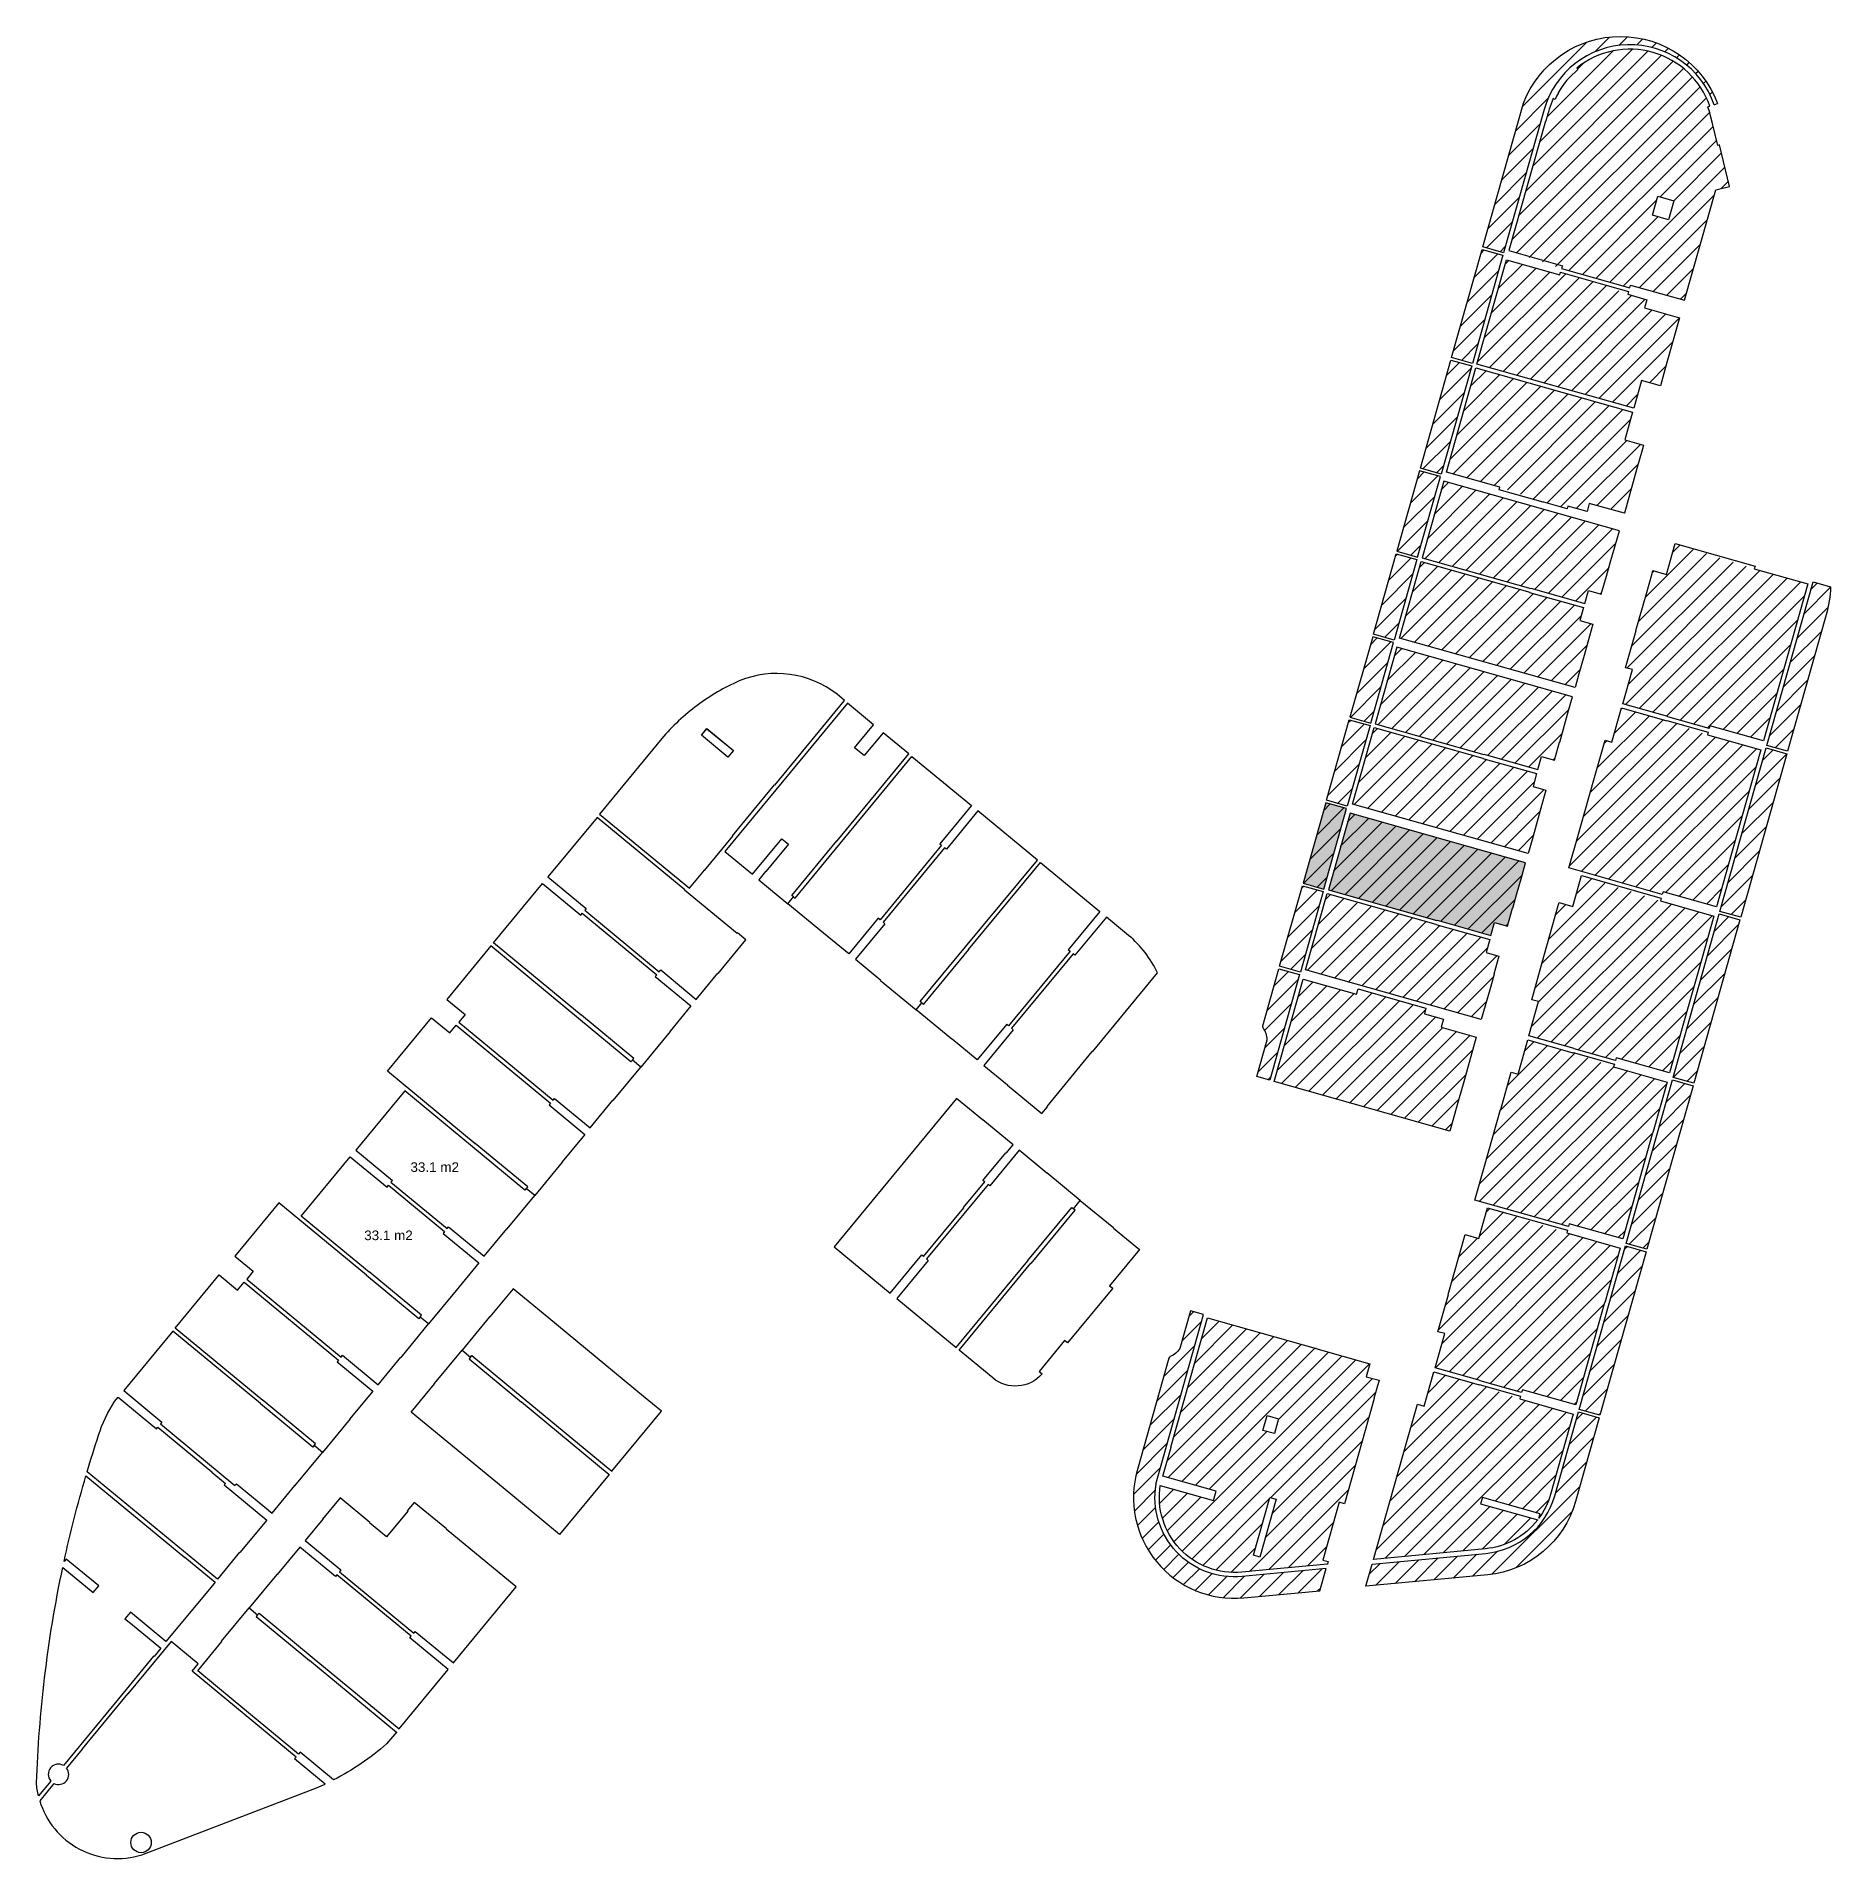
# Model space of a CAD drawing. Header units: millimetres. Extents: x -361675616 to 361246347, y -284141842 to 284396604.
# Drawn here: x -267040 to -176568, y 96611 to 188504 of the extents above; entities that cross this region are included whole.
import ezdxf

# ---------------------------------------------------------------- set-up
doc = ezdxf.new("R2010")
doc.units = ezdxf.units.MM
doc.header["$LTSCALE"] = 100
doc.header["$MEASUREMENT"] = 0
doc.layers.add('A-ANNO-ROOM', color=50, linetype='Continuous')
doc.layers.add('dien tich thong thuy', color=3, linetype='Continuous')
doc.layers.add('KT-Net truc', color=18, linetype='Continuous', lineweight=15)
doc.styles.add('220126_HDN_HBA typical plan$0$211210_HDN_HBA_TYPICAL PLAN CORE OPT 1$0$HBA-Text', font='GOTHIC.TTF')
doc.styles.get("Standard").update_dxf_attribs({"font": 'arial.ttf'})
pattern_1 = [(45, (3835.9, -20377.6), (-441.9417, 441.9417), [])]

msp = doc.modelspace()

# ---------------------------------------------------------------- texts
at = {"layer": 'dien tich thong thuy'}
for p in [(-248179.4, 131239.9), (-250511.5, 127799.1)]:
    msp.add_text('33.1 m2', height=484.77, dxfattribs=at).set_placement(p)

# ---------------------------------------------------------------- blocks, each defined once
blk = doc.blocks.new('A$C03801E36')
at = {"layer": 'dien tich thong thuy'}
blk.add_lwpolyline([(-4998, -1965), (-4420, -2128), (-4631, -2874), (-5208, -2711)], close=True, dxfattribs=at)
blk = doc.blocks.new('A$C418F5BC8')
at = {"layer": 'A-ANNO-ROOM', "insert": (648, 1091), "char_height": 600, "attachment_point": 2, "rotation": 50.44883, "style": '220126_HDN_HBA typical plan$0$211210_HDN_HBA_TYPICAL PLAN CORE OPT 1$0$HBA-Text'}
blk.add_mtext_dynamic_manual_height_columns('SL-S', width=722857412.87, gutter_width=9766, heights=[0], dxfattribs=at)
blk = doc.blocks.new('A$C2A6C5140')
at = {"layer": 'A-ANNO-ROOM', "insert": (731, 1190, 0), "char_height": 600, "attachment_point": 2, "rotation": 50.44883, "style": '220126_HDN_HBA typical plan$0$211210_HDN_HBA_TYPICAL PLAN CORE OPT 1$0$HBA-Text'}
blk.add_mtext_dynamic_manual_height_columns('2-BR', width=722857412.87, gutter_width=9766, heights=[0], dxfattribs=at)
blk = doc.blocks.new('A$C5388591E')
at = {"layer": 'A-ANNO-ROOM', "insert": (894, 842, 0), "char_height": 600, "attachment_point": 2, "rotation": 1.40647, "style": '220126_HDN_HBA typical plan$0$211210_HDN_HBA_TYPICAL PLAN CORE OPT 1$0$HBA-Text'}
blk.add_mtext_dynamic_manual_height_columns('3-BR', width=722857412.87, gutter_width=9766, heights=[0], dxfattribs=at)
blk = doc.blocks.new('A$C21AF0CCA')
at = {"layer": 'A-ANNO-ROOM', "insert": (1198, 815), "char_height": 600, "attachment_point": 2, "rotation": 0.10543, "style": '220126_HDN_HBA typical plan$0$211210_HDN_HBA_TYPICAL PLAN CORE OPT 1$0$HBA-Text'}
blk.add_mtext_dynamic_manual_height_columns('1-BR+', width=722857412.87, gutter_width=9766, heights=[0], dxfattribs=at)

# ---------------------------------------------------------------- hatches: boundary and pattern name
at = {"layer": 'A-ANNO-ROOM'}
h = msp.add_hatch(dxfattribs=at)
h.set_pattern_fill('ANSI31', color=256)
h.set_pattern_definition([(45, (0, 0), (-0.08838834765, 0.08838834765), [])])
h.paths.add_polyline_path([(-203167.3, 145797), (-202121.5, 145502.1), (-200973.6, 149564.4), (-202019.3, 149859.8)])
edge = h.paths.add_edge_path()
edge.add_line((-192405.1, 145208.8), (-192141.4, 146142.2))
edge.add_line((-192141.4, 146142.2), (-191946.9, 146830.3))
edge.add_line((-191946.9, 146830.3), (-200800.3, 149332))
edge.add_line((-200800.3, 149332), (-201890.7, 145473.1))
edge.add_line((-201890.7, 145473.1), (-196415.1, 143925.8))
edge.add_line((-196415.1, 143925.8), (-196412.4, 143935.4))
edge.add_line((-196412.4, 143935.4), (-193693.8, 143167.3))
edge.add_line((-193693.8, 143167.3), (-193510.3, 143816.8))
edge.add_line((-193510.3, 143816.8), (-192860.7, 143633.3))
edge.add_line((-192860.7, 143633.3), (-192602.4, 144547.5))
edge.add_line((-192602.4, 144547.5), (-192592.8, 144544.8))
edge.add_line((-192592.8, 144544.8), (-192405.1, 145208.8))
at = {"layer": 'dien tich thong thuy'}
h = msp.add_hatch(dxfattribs=at)
h.set_pattern_fill('ANSI31', color=253, scale=5000)
h.set_pattern_definition(pattern_1)
h.paths.add_polyline_path([(-190797.2, 184694, -0.0423333), (-190553.2, 185370.5, -0.0210498), (-190319.7, 185630.9, -0.0951405), (-189306.9, 186831.5), (-189370.1, 186909.1, -0.5204826), (-182654.2, 184982.5, -0.0245585), (-182638.8, 184574.1), (-182525.3, 184105.4), (-182259.9, 183009.4), (-182162.8, 183032.9), (-181656.3, 180941.3), (-182356, 180771.9), (-183930.7, 175199.3), (-186654, 175968.8), (-186692.1, 175834.1), (-190127.6, 176804.9), (-192784, 177701), (-190886.1, 184381.1, -0.0008291)])
h.paths.add_polyline_path([(-185269.4, 180446), (-184470.7, 180220.3), (-184742.6, 179258), (-185541.3, 179483.7)], flags=16)
h.paths.add_polyline_path([(-192051, 185131.1), (-194096.9, 177890.5), (-193053.3, 177593.7), (-191014.2, 184810.1, -0.735279), (-182436.7, 185057.1), (-182262.3, 185122.5, 0.690088)])
h = msp.add_hatch(dxfattribs=at)
h.set_pattern_fill('ANSI31', color=253, scale=5000)
h.set_pattern_definition(pattern_1)
h.paths.add_polyline_path([(-194399.2, 171984.8), (-186493.8, 169751), (-186096.8, 171155.9), (-185148.9, 170888.1), (-185079.5, 171133.5), (-184815.8, 172066.9), (-184179.5, 174318.8), (-185945.3, 174817.7), (-185829.8, 175226.7), (-186796.9, 175500), (-188039.8, 176007.1), (-190182, 176612.4), (-190220, 176477.7), (-192914.5, 177239.1)])
h.paths.add_polyline_path([(-195674.5, 172309), (-194630, 172013.9), (-193088.6, 177469.9), (-194132.7, 177765.5)])
h = msp.add_hatch(dxfattribs=at)
h.set_pattern_fill('ANSI31', color=253, scale=5000)
h.set_pattern_definition(pattern_1)
h.paths.add_polyline_path([(-194453.6, 171792.3), (-195938.6, 166537.2), (-193243.8, 165776.7), (-191210.5, 165067.1), (-189853.3, 164683.5), (-189815.2, 164818.3), (-188848.1, 164545), (-188732.5, 164954), (-186966.7, 164455), (-186330.4, 166706.8), (-185997.3, 167885.7), (-186945.2, 168153.5), (-186548.2, 169558.5)])
h.paths.add_polyline_path([(-197252.2, 166727.8), (-196207.9, 166432.6), (-194665.3, 171888.9), (-195709.7, 172184)])
h = msp.add_hatch(dxfattribs=at)
h.set_pattern_fill('ANSI31', color=253, scale=5000)
h.set_pattern_definition([(45, (8627.23, -3421.44), (-441.9417, 441.9417), [])])
h.paths.add_polyline_path([(-196083.2, 166080.4), (-187215.5, 163574.6), (-187409.9, 162886.6), (-187673.7, 161953.1), (-187861.3, 161289.1), (-187870.9, 161291.8), (-188129.2, 160377.6), (-188778.8, 160561.2), (-188962.3, 159911.6), (-191680.9, 160679.8), (-197173.6, 162221.5)])
h.paths.add_polyline_path([(-197390, 162246.4), (-198435.8, 162541.4), (-197287.9, 166604.2), (-196242.1, 166308.7)])
h = msp.add_hatch(dxfattribs=at)
h.set_pattern_fill('ANSI31', color=253, scale=5000)
h.set_pattern_definition(pattern_1)
h.paths.add_polyline_path([(-182685.2, 153607), (-182647.1, 153741.7), (-179952.6, 152980.3), (-177717.4, 160890.6), (-180411.9, 161652), (-184401.1, 162924.7), (-184840.3, 161370.6), (-185528.4, 161565), (-185873.7, 160342.8), (-186380.8, 158548.1), (-186371.2, 158545.4), (-186901.5, 156668.9), (-186559.8, 156572.3), (-187046.6, 154849.8), (-184765.9, 154205.3)])
h.paths.add_polyline_path([(-179778.9, 152749.3), (-178734.8, 152454.2), (-176788.4, 159342.3, 0.0598832), (-176567.8, 160747.6), (-177448.5, 160996.5)])
h = msp.add_hatch(dxfattribs=at)
h.set_pattern_fill('ANSI31', color=253, scale=5000)
h.set_pattern_definition([(45, (8567.4, -3633.3), (-441.9417, 441.9417), [])])
h.paths.add_polyline_path([(-198318.5, 158170), (-189450.7, 155664.2), (-189256.3, 156352.3), (-188992.5, 157285.7), (-188804.9, 157949.7), (-188814.5, 157952.4), (-188556.2, 158866.6), (-189205.8, 159050.2), (-189022.2, 159699.8), (-191740.8, 160467.9), (-197228.1, 162028.9)])
h.paths.add_polyline_path([(-197425.5, 162120.9), (-198471, 162416.9), (-199619.1, 158354.1), (-198573.4, 158058.6)])
h = msp.add_hatch(dxfattribs=at)
h.set_pattern_fill('ANSI31', color=253, scale=5000)
h.set_pattern_definition([(45, (6261.5, -11793.6), (-441.9417, 441.9417), [])])
h.paths.add_polyline_path([(-198449, 157708.2), (-189581.2, 155202.4), (-189775.6, 154514.4), (-190039.4, 153580.9), (-190227, 152916.9), (-190236.6, 152919.6), (-190495, 152005.4), (-191144.5, 152189), (-191328.1, 151539.4), (-194046.6, 152307.6), (-199539.4, 153849.3)])
h.paths.add_polyline_path([(-199755.8, 153874.2), (-200801.5, 154169.2), (-199653.6, 158232), (-198607.9, 157936.5)])
h = msp.add_hatch(dxfattribs=at)
h.set_pattern_fill('ANSI31', color=253, scale=5000)
h.set_pattern_definition(pattern_1)
h.paths.add_polyline_path([(-187593.2, 152915.5), (-187934.8, 153012.1), (-188465, 151135.5), (-188981.8, 149343.5), (-189286.4, 148265.7), (-189766.3, 146567.2), (-185050.9, 145234.8), (-185012.9, 145369.5), (-182318.4, 144608.2), (-181523, 147422.9), (-180083.2, 152518.4), (-182777.6, 153279.8), (-184676.9, 153951.6), (-187106.4, 154638.1)])
h.paths.add_polyline_path([(-182144.7, 144377.1), (-181100.5, 144082.1), (-178770.3, 152328.7), (-179814.3, 152624.3)])
h = msp.add_hatch(dxfattribs=at)
h.set_pattern_fill('ANSI31', color=253, scale=5000)
h.set_pattern_definition([(45, (6201.63, -12005.45), (-441.9417, 441.9417), [])])
h.paths.add_polyline_path([(-200684.2, 149797.8), (-191816.5, 147292), (-191622, 147980.1), (-191358.3, 148913.6), (-191170.6, 149577.5), (-191180.3, 149580.3), (-190921.9, 150494.5), (-191571.5, 150678), (-191387.9, 151327.6), (-194106.5, 152095.8), (-199593.8, 153656.7)])
h.paths.add_polyline_path([(-199791.2, 153748.7), (-200836.7, 154044.7), (-201984.8, 149982), (-200939.1, 149686.4)])
h = msp.add_hatch(dxfattribs=at)
h.set_pattern_fill('ANSI31', color=253, scale=5000)
h.set_pattern_definition([(45, (3895.76, -20165.8), (-441.9417, 441.9417), [])])
h.paths.add_polyline_path([(-200814.7, 149336), (-191946.9, 146830.3), (-192141.4, 146142.2), (-192405.1, 145208.8), (-192592.8, 144544.8), (-192602.4, 144547.5), (-192860.7, 143633.3), (-193510.3, 143816.8), (-193693.8, 143167.3), (-196412.4, 143935.4), (-201905.1, 145477.1)])
h.paths.add_polyline_path([(-202121.5, 145502.1), (-203167.3, 145797), (-202019.3, 149859.8), (-200973.6, 149564.4)])
h = msp.add_hatch(dxfattribs=at)
h.set_pattern_fill('ANSI31', color=253, scale=5000)
h.set_pattern_definition(pattern_1)
h.paths.add_polyline_path([(-189132.6, 146180.4), (-189571.8, 144626.2), (-190259.8, 144820.6), (-190605.2, 143598.5), (-191112.3, 141803.8), (-191102.7, 141801), (-191632.9, 139924.5), (-191291.3, 139828), (-191778.1, 138105.4), (-189497.4, 137461), (-187416.7, 136862.6), (-187378.6, 136997.4), (-184684.1, 136236), (-183978.5, 138733.2), (-183244.3, 141331.5), (-182448.9, 144146.2), (-185143.4, 144907.6)])
h.paths.add_polyline_path([(-181136, 143956.6), (-182180, 144252.1), (-184510.1, 136005.8), (-183466.2, 135710.2)])
h = msp.add_hatch(dxfattribs=at)
h.set_pattern_fill('ANSI31', color=253, scale=5000)
h.set_pattern_definition(pattern_1)
h.paths.add_polyline_path([(-203050, 141425.6), (-194182.2, 138919.9), (-193987.8, 139607.9), (-193724, 140541.4), (-193536.4, 141205.4), (-193546, 141208.1), (-193287.7, 142122.3), (-193937.2, 142305.8), (-193753.7, 142955.4), (-196472.2, 143723.6), (-201959.5, 145284.5)])
h.paths.add_polyline_path([(-202157, 145376.6), (-203202.4, 145672.5), (-204350.6, 141609.8), (-203304.9, 141314.3)])
h = msp.add_hatch(dxfattribs=at)
h.set_pattern_fill('ANSI31', color=253, scale=5000)
h.set_pattern_definition(pattern_1)
h.paths.add_polyline_path([(-195770.2, 133299.9), (-195331.1, 134854.1), (-195067.3, 135787.5), (-194431, 138039.3), (-196196.9, 138538.3), (-196081.3, 138947.3), (-197048.4, 139220.6), (-196972.3, 139490), (-198170.4, 139828.6), (-200395.4, 140467.7), (-200471.6, 140198.3), (-203165.8, 140960.6), (-204623.6, 135801.6)])
h.paths.add_polyline_path([(-205199, 138607.6, 0.1897746), (-205185.7, 138498.7, -0.1613035), (-204979.5, 137908.2), (-205504.5, 136050.5), (-204844.9, 135864.2), (-203339.9, 141190.4), (-204385.5, 141486.4)])
h = msp.add_hatch(dxfattribs=at)
h.set_pattern_fill('ANSI31', color=253, scale=5000)
h.set_pattern_definition(pattern_1)
h.paths.add_polyline_path([(-185555.6, 133151.7), (-184814.6, 135774.1), (-187509.1, 136535.5), (-189408.4, 137207.2), (-191837.9, 137893.7), (-192324.6, 136171.2), (-192666.3, 136267.7), (-193196.5, 134391.2), (-194016.7, 131525.5), (-194497.8, 129822.9), (-189782.4, 128490.5), (-189744.3, 128625.2), (-187049.8, 127863.8)])
h.paths.add_polyline_path([(-186876.1, 127632.7), (-185832, 127337.7), (-183501.5, 135585.1), (-184545.7, 135880.3)])
h = msp.add_hatch(dxfattribs=at)
h.set_pattern_fill('ANSI31', color=253, scale=5000)
h.set_pattern_definition(pattern_1)
h.paths.add_polyline_path([(-187975.7, 124587.1), (-187180.4, 127401.9), (-189874.9, 128163.3), (-193864.1, 129436), (-194303.3, 127881.9), (-194991.3, 128076.3), (-195843.8, 125059.4), (-195834.2, 125056.7), (-196364.4, 123180.2), (-196022.8, 123083.6), (-196509.5, 121361.1), (-194228.8, 120716.6), (-192148.1, 120118.3), (-192110.1, 120253), (-189415.6, 119491.6)])
h.paths.add_polyline_path([(-185867.5, 127212.2), (-186911.5, 127507.8), (-189241.9, 119260.6), (-188197.8, 118965.5)])
h = msp.add_hatch(dxfattribs=at)
h.set_pattern_fill('ANSI31', color=253, scale=5000)
h.set_pattern_definition(pattern_1)
h.paths.add_polyline_path([(-210578.4, 115490.6), (-210600.2, 115496.7), (-208184.1, 124046.9), (-208842.1, 124232.8), (-209379.8, 122329.8, -0.1613035), (-209864.5, 121934.5, 0.2014216), (-209934.7, 121842.3), (-211522.1, 116224, 0.5290007), (-206152.9, 109757.7), (-202319.9, 110121.1), (-202003.5, 111241), (-206235.4, 110839.8, -0.4955259)])
h.paths.add_polyline_path([(-201351.7, 114577.2), (-201082.3, 114501), (-200039.4, 118191.5), (-199734.9, 119269.3), (-199581.2, 119813), (-199590.9, 119815.7), (-199332.5, 120730), (-199982.1, 120913.5), (-199798.6, 121563.1), (-202517.1, 122331.3), (-207990, 123888.1), (-209835, 117358.8), (-209825.4, 117356.1), (-210236, 115903), (-207550.8, 115144.2), (-207684.4, 114672.8), (-210367.7, 115432.3, 0.4900395), (-206255.5, 111053.8), (-205891.5, 111088.3), (-205752.7, 111101.5), (-201940.8, 111462.9), (-201906.2, 111585.2), (-202175.6, 111661.3)])
h.paths.add_polyline_path([(-205661.2, 111903.3), (-204837.3, 114819.1), (-204519.7, 114729.4), (-205343.6, 111813.5)], flags=16)
h.paths.add_polyline_path([(-204979.8, 118948.4), (-204402.4, 118785.3), (-204613.1, 118039.5), (-205190.5, 118202.6)], flags=16)
h = msp.add_hatch(dxfattribs=at)
h.set_pattern_fill('ANSI31', color=253, scale=5000)
h.set_pattern_definition(pattern_1)
h.paths.add_polyline_path([(-191136.8, 113976.9, 0.0723315), (-190692.8, 114971.7), (-189546.1, 119029.7), (-192240.6, 119791.1), (-194139.9, 120462.9), (-196569.4, 121149.4), (-197056.1, 119426.8), (-197397.7, 119523.4), (-197928, 117646.8), (-199619.4, 111698), (-193978, 112232.8, 0.207846), (-191337.1, 113690.5), (-194217.2, 114504.4), (-194127.5, 114821.9)])
h.paths.add_polyline_path([(-190471.4, 114909.3, -0.30959), (-193956.3, 112003.8), (-199686.4, 111460.6), (-200002.9, 110340.7), (-193843.4, 110924.7, 0.3089839), (-189424.1, 114625.7), (-188233.2, 118840), (-189277.2, 119135.6)])

# ---------------------------------------------------------------- linework, layer by layer
msp.add_line((-182436.7, 185057.1, 0), (-182262.3, 185122.5, 0), dxfattribs=at)
at = {"layer": 'dien tich thong thuy', "elevation": 0}
for points in [[(-182436.7, 185057.1, 0.7341931), (-191010.7, 184822.3), (-193053.3, 177593.7), (-194096.9, 177890.5), (-192051, 185131.1, -0.690088), (-182262.3, 185122.5)], [(-190929.4, 184227.6), (-190939, 184230.3), (-192784, 177701), (-190089.5, 176939.6), (-190127.6, 176804.9), (-186692.1, 175834.1), (-186654, 175968.8), (-183930.7, 175199.3), (-182356, 180771.9), (-181656.3, 180941.3), (-182162.8, 183032.9), (-182259.9, 183009.4), (-182525.3, 184105.4), (-182638.8, 184574.1, 0.0235513), (-182748.9, 184950.3), (-182654.2, 184982.5, 0.5204826), (-189370.1, 186909.1), (-189306.9, 186831.5, 0.0930329), (-190302.6, 185661.2), (-190292.6, 185658.4, 0.0223505), (-190462.5, 185328.3), (-190553.2, 185370.5, 0.0333341), (-190755, 184841, 0.0016256), (-190929.4, 184227.6)], [(-229809.4, 150750.8), (-226288.3, 155014.4), (-226665.8, 155326.2, 0.2719891), (-231599.7, 155999.1, 0.0569622), (-233719.1, 154770.3, 0.0568882), (-235504.7, 153097.2), (-238645.3, 149286.8), (-234110.9, 145542.1), (-233357.9, 146453.9), (-233346.3, 146444.4), (-231915.6, 148176.9), (-231934.8, 148192.8), (-229817.1, 150757.2), (-229809.4, 150750.8)], [(-218813.7, 120849.4), (-220509.3, 122249.7), (-216889.3, 126633.2), (-216881.6, 126626.8), (-214665.6, 129310.1), (-214750.6, 129380.2), (-214400.6, 129804.5), (-212715.6, 128413), (-212725.1, 128401.4), (-211418.2, 127322.1), (-212921.8, 125501.5), (-212767.6, 125374.1), (-215040.8, 122621.5), (-215191.2, 122745.6), (-216483.8, 121180.4), (-216329.7, 121053.1, -0.406441), (-218813.7, 120849.4)], [(-200039.4, 118191.5), (-201082.3, 114501), (-201351.7, 114577.2), (-202175.6, 111661.3), (-201906.2, 111585.2), (-201940.8, 111462.9), (-205752.7, 111101.5), (-205891.5, 111088.3), (-206255.8, 111053.8, -0.4900139), (-210367.7, 115432.3), (-207684.4, 114672.8), (-207550.8, 115144.2), (-210236, 115903), (-209825.4, 117356.1), (-209835, 117358.8), (-207990, 123888.1), (-202514.4, 122340.9), (-202517.1, 122331.3), (-199798.6, 121563.1), (-199982.1, 120913.5), (-199332.5, 120730), (-199590.9, 119815.7), (-199581.2, 119813), (-199734.9, 119269.3), (-200039.5, 118191.5)], [(-197928, 117646.8), (-197397.7, 119523.4), (-197056.1, 119426.8), (-196569.4, 121149.4), (-194288.7, 120504.9), (-194286, 120514.5), (-192202.5, 119925.8), (-192240.6, 119791.1), (-189546.1, 119029.7), (-190692.8, 114971.7, -0.0887049), (-191275.2, 113773.2, -0.0887049)], [(-191337.1, 113690.5, -0.207846), (-193978, 112232.8), (-199619.4, 111698), (-197937.6, 117649.6), (-197928, 117646.8)], [(-266317.9, 100521.6), (-266940.9, 99767.2, -0.0408511), (-267040.1, 100427.4, -0.0199482), (-266627.9, 105725.7, -0.022793), (-265711.9, 111295.3), (-264175.1, 110026.1), (-263901.3, 110357.7), (-265543.6, 111714), (-265649.8, 111585.5, -0.0191817), (-264543.5, 115906.8), (-259559.6, 111791), (-259550.1, 111802.5), (-258023.5, 110541.7), (-258310, 110194.7), (-258321.5, 110204.3), (-260510, 107554.3), (-262305.2, 109039.6), (-262579.3, 108708.9), (-262299.3, 108477.1), (-262289.8, 108488.6), (-260761.3, 107226.4), (-261111.6, 106802.3), (-261130.9, 106818.3), (-262909, 104667.2)], [(-248873.4, 103004.3), (-249380, 102390.5, -0.0605253), (-252058.8, 100577.7), (-253746.5, 101971.5), (-253819.7, 101882.8), (-257112.1, 104601.8), (-257112.1, 104601.8), (-258908.7, 106085.5), (-257688.8, 107562.6), (-257700.4, 107572.1), (-256309.4, 109256.5), (-255885.4, 108906.1), (-255955.6, 108821.1), (-253272.4, 106605.1), (-253266, 106612.9), (-248882.5, 102992.8), (-249380.1, 102390.3)], [(-266159.8, 100398.8), (-266877.5, 99529.8, 0.4185256), (-261726, 96800.5), (-252998.5, 100140.3), (-252482.6, 100370), (-254020.3, 101639.9), (-253947.1, 101728.5), (-259190.1, 106058.6), (-258881.3, 106432.7), (-260247.3, 107558.2), (-262432.3, 104912.5), (-262443.9, 104922.1), (-264738.3, 102143.9), (-264726.7, 102134.3), (-265520.5, 101173)]]:
    msp.add_lwpolyline(points, format="xyb", dxfattribs=at)
for points in [[(-185269.4, 180446), (-184470.7, 180220.3), (-184742.6, 179258), (-185541.3, 179483.7)], [(-194132.7, 177765.5), (-193088.6, 177469.9), (-194630, 172013.9), (-195674.5, 172309)], [(-195709.7, 172184), (-194665.3, 171888.9), (-196207.9, 166432.6), (-197252.2, 166727.8)], [(-198435.8, 162541.3), (-197390, 162246.4), (-196242.1, 166308.7), (-197287.9, 166604.2)], [(-198471, 162416.9), (-197425.5, 162120.9), (-198573.4, 158058.6), (-199619.1, 158354.1)], [(-200801.5, 154169.2), (-199755.8, 153874.2), (-198607.9, 157936.5), (-199653.6, 158232)], [(-231895.1, 152492.1), (-232168.9, 152160.6), (-233502.8, 153262.2), (-233229, 153593.7)], [(-231894.1, 152493.3), (-232168, 152161.7), (-233501.9, 153263.3), (-233228.1, 153594.9)], [(-200836.7, 154044.7), (-199791.2, 153748.7), (-200939.1, 149686.4), (-201984.8, 149982)], [(-179814.3, 152624.3), (-178770.3, 152328.7), (-181100.5, 144082.1), (-182144.7, 144377.1)], [(-203167.3, 145797), (-202121.5, 145502.1), (-200973.6, 149564.4), (-202019.3, 149859.8)], [(-203202.4, 145672.5), (-202157, 145376.6), (-203304.9, 141314.3), (-204350.6, 141609.8)], [(-182180, 144252.1), (-181136, 143956.6), (-183466.2, 135710.2), (-184510.1, 136005.8)], [(-246347.4, 139936.9), (-245422.1, 139172.8), (-245740.5, 138787.2), (-243812.8, 137195.3), (-243813.5, 137194.6), (-240983.7, 134857.6), (-240910.4, 134946.3), (-239113.9, 133462.6), (-237967.6, 134850.7), (-237956, 134841.1), (-236564, 136526.7), (-236988.1, 136876.9), (-237059, 136791.1), (-239703.7, 138975.2), (-239697.4, 138982.8), (-244119.6, 142634.4)], [(-247111.5, 139011.6), (-246186.2, 138247.5), (-245867.8, 138633), (-243940.2, 137041.1), (-243939.6, 137041.9), (-241109.8, 134704.9), (-241183, 134616.2), (-239386.5, 133132.6), (-240532.8, 131744.5), (-240521.2, 131735), (-241912.9, 130049.8), (-242337, 130400), (-242266.4, 130485.5), (-244911.1, 132669.6), (-244917.4, 132662), (-249339.2, 136314.1)], [(-241913, 130049.6), (-242337, 130400.1), (-242408, 130314), (-245052.5, 132497.9), (-245046.3, 132505.7), (-248467, 135328.7), (-250939.1, 132335.2), (-249088.6, 130807), (-249161.9, 130718.1), (-246332, 128381.4), (-246258.8, 128470), (-244462.2, 126986.4), (-243316, 128374.4), (-243304.4, 128364.8)], [(-184545.7, 135880.3), (-183501.5, 135585.1), (-185832, 127337.7), (-186876.1, 127632.7)], [(-214750.6, 129380.2), (-214400.4, 129804.3), (-216085, 131195.6), (-216094.6, 131184), (-217482.6, 132330.3), (-218966.3, 130533.7), (-219054.9, 130606.9), (-222156, 126851.9), (-222067.3, 126778.7), (-223659.2, 124851), (-220664.1, 122377.6), (-217044.1, 126761), (-217051.8, 126767.4), (-214835.9, 129450.7)], [(-247262.2, 123572.4), (-247686.4, 123922.5), (-247615.3, 124008.5), (-250259.8, 126192.5), (-250266.3, 126184.8), (-253685.1, 129010.2), (-251212.9, 132003.6), (-249362.4, 130475.4), (-249289, 130564.2), (-246459.4, 128227.1), (-246532.6, 128138.5), (-244736.1, 126654.8), (-245882.4, 125266.8), (-245870.8, 125257.2)], [(-257035.5, 126994.7), (-256110.2, 126230.6), (-256438.2, 125833.5), (-251680.8, 121904.6), (-251607.5, 121993.3), (-249811, 120509.6), (-248664.7, 121897.7), (-248653.1, 121888.1), (-247262, 123572.6), (-247686.1, 123922.8), (-247756.1, 123838.1), (-250400.8, 126022.2), (-250394.5, 126029.8), (-254816.7, 129681.4)], [(-195834.2, 125056.7), (-195843.8, 125059.4), (-194991.3, 128076.3), (-194303.3, 127881.9), (-193864.1, 129436), (-189836.8, 128298), (-189874.9, 128163.3), (-187180.4, 127401.9), (-187940.4, 124712.2), (-187975.7, 124587.1), (-189415.6, 119491.6), (-192110.1, 120253), (-192148.1, 120118.3), (-194231.6, 120707), (-194228.8, 120716.6), (-196509.5, 121361.1), (-196022.8, 123083.6), (-196364.4, 123180.2)], [(-186911.5, 127507.8), (-185867.5, 127212.2), (-188197.8, 118965.5), (-189241.9, 119260.6)], [(-257818.7, 126046.3), (-256893.5, 125282.2), (-256565.5, 125679.3), (-251808.1, 121750.4), (-251881.3, 121661.8), (-250084.8, 120178.1), (-251231.1, 118790.1), (-251219.5, 118780.5), (-252610.9, 117095.7), (-253035, 117445.9), (-252964.7, 117531), (-255609.4, 119715.1), (-255615.7, 119707.5), (-260037.5, 123359.6)], [(-235519.8, 119173.6), (-236422, 119918.6), (-236421.9, 119918.7), (-238372.7, 121529.7), (-238372.4, 121530), (-241202.2, 123867), (-241202.4, 123866.7), (-242998.9, 125350.4), (-244177.1, 123923.8), (-244188.6, 123933.4), (-245579.7, 122248.9), (-245155.6, 121898.7), (-245085.5, 121983.7), (-242440.8, 119799.6), (-242447.1, 119791.9), (-238024.8, 116140.3)], [(-262639.1, 120209.4), (-260711.4, 118617.5), (-260784.6, 118528.8), (-257029.6, 115427.8), (-256956.4, 115516.4), (-255159.8, 114032.8), (-254013.5, 115420.8), (-254002, 115411.3), (-252610.9, 117095.7), (-253035, 117445.9), (-253104.7, 117361.4), (-255749.5, 119545.5), (-255743.3, 119553), (-260165.6, 123204.5)], [(-240658, 112951.9), (-241560.1, 113696.9), (-241560.1, 113696.9), (-243510.9, 115307.9), (-243511.2, 115307.5), (-246341, 117644.5), (-246340.8, 117644.7), (-248137.3, 119128.3), (-246959.5, 120554.6), (-246971.1, 120564.1), (-245579.7, 122248.9), (-245155.6, 121898.7), (-245225.8, 121813.8), (-242581.1, 119629.6), (-242574.8, 119637.3), (-238153, 115985.1)], [(-246007.4, 106474.4), (-242842.6, 110306.5), (-246378, 113226.2), (-246368.4, 113237.8), (-247987.6, 114574.9), (-248337.8, 114150.8), (-248318.5, 114134.9), (-249385.1, 112843.3), (-250237.2, 113547), (-250221.3, 113566.3), (-251724.8, 114807.9), (-252615.1, 113730), (-252603.5, 113720.4), (-253486.6, 112651), (-251690.1, 111167.3), (-251763.3, 111078.7), (-248008.2, 107977.6), (-247935, 108066.3)], [(-204837.3, 114819.1), (-204519.7, 114729.4), (-205343.6, 111813.5), (-205661.2, 111903.3)], [(-248754.9, 103147.4), (-246281.2, 106142.8), (-248208.8, 107734.7), (-248135.6, 107823.4), (-251890.6, 110924.4), (-251963.9, 110835.8), (-253760.4, 112319.4), (-254906.7, 110931.4), (-254918.3, 110941), (-256309.5, 109256.3), (-255885.4, 108906.1), (-255815.2, 108991.1), (-253131.9, 106775.2), (-253138.3, 106767.5)]]:
    msp.add_lwpolyline(points, close=True, dxfattribs=at)
for points in [[(-185079.5, 171133.5), (-185148.9, 170888.1), (-186096.8, 171155.9), (-186493.8, 169751), (-194399.2, 171984.8), (-192914.5, 177239.1), (-190220, 176477.7), (-190182, 176612.4), (-188064.9, 176014.2), (-187954.2, 175982.9), (-187956.9, 175973.3), (-186758.8, 175634.7), (-186796.9, 175500), (-185829.8, 175226.7), (-185945.3, 174817.7), (-184179.5, 174318.8), (-184815.8, 172066.9), (-185079.6, 171133.5)], [(-186330.4, 166706.8), (-186966.7, 164455), (-188732.5, 164954), (-188848.1, 164545), (-189815.2, 164818.3), (-189853.3, 164683.5), (-191027.3, 165015.3), (-191051.4, 165022.1), (-191054.1, 165012.5), (-193281.9, 165642), (-193243.8, 165776.7), (-195938.6, 166537.2), (-194453.6, 171792.3), (-186548.2, 169558.5), (-186945.2, 168153.5), (-185997.3, 167885.7), (-186066.6, 167640.3), (-186330.4, 166706.8)], [(-187673.7, 161953.1), (-187409.9, 162886.6), (-187215.5, 163574.6), (-196068.8, 166076.3), (-197159.2, 162217.4), (-191683.6, 160670.2), (-191680.9, 160679.8), (-188962.3, 159911.6), (-188778.8, 160561.2), (-188129.2, 160377.6), (-187870.9, 161291.8), (-187861.3, 161289.1), (-187673.7, 161953.1)], [(-184765.9, 154205.3), (-187046.6, 154849.8), (-186559.8, 156572.3), (-186901.5, 156668.9), (-186371.2, 158545.4), (-186380.8, 158548.1), (-185873.7, 160342.8), (-185569.1, 161420.6), (-185528.4, 161565), (-184840.3, 161370.6), (-184401.1, 162924.7), (-180373.8, 161786.7), (-180411.9, 161652), (-177717.4, 160890.6), (-179952.6, 152980.3), (-182647.1, 153741.7), (-182685.2, 153607), (-184768.6, 154195.7), (-184765.9, 154205.3)], [(-188992.5, 157285.7), (-189256.3, 156352.3), (-189450.7, 155664.2), (-198304.1, 158165.9), (-197213.6, 162024.8), (-191738, 160477.6), (-191740.8, 160467.9), (-189022.2, 159699.8), (-189205.8, 159050.2), (-188556.2, 158866.6), (-188814.5, 157952.4), (-188804.9, 157949.7), (-188992.5, 157285.7)], [(-190039.4, 153580.9), (-189775.6, 154514.4), (-189581.2, 155202.4), (-198434.5, 157704.1), (-199525, 153845.2), (-194049.4, 152298), (-194046.6, 152307.6), (-191328.1, 151539.4), (-191144.5, 152189), (-190495, 152005.4), (-190236.6, 152919.6), (-190227, 152916.9), (-190039.4, 153580.9)], [(-226663.4, 147933.6), (-223043.4, 152317), (-224342.9, 153390.3), (-225298.1, 152233.7), (-225783.8, 152634.8), (-224828.7, 153791.4), (-226142.1, 154876.1), (-232318.8, 147396.9), (-230928.2, 146248.5), (-229444.6, 148045.1), (-229113, 147771.2), (-230256, 146387.2), (-230267.6, 146396.8), (-230617.8, 145972.7), (-229153, 144762.9), (-228866.8, 145110.2), (-228950.7, 145179.6), (-226671.1, 147940), (-226663.4, 147933.6)], [(-189286.4, 148265.7), (-188981.8, 149343.5), (-188474.7, 151138.2), (-188465, 151135.5), (-187934.8, 153012.1), (-187593.2, 152915.5), (-187106.4, 154638.1), (-184825.7, 153993.6), (-184823, 154003.2), (-182739.6, 153414.5), (-182777.6, 153279.8), (-180083.2, 152518.4), (-181523, 147422.9)], [(-191358.3, 148913.6), (-191622, 147980.1), (-191816.5, 147292), (-200669.8, 149793.7), (-199579.4, 153652.6), (-194103.8, 152105.4), (-194106.5, 152095.8), (-191388, 151327.6), (-191571.5, 150678), (-190921.9, 150494.5), (-191180.3, 149580.3), (-191170.6, 149577.5), (-191358.3, 148913.5)], [(-228866.4, 145109.9), (-228781.7, 145040), (-226502.2, 147800.5), (-226509.9, 147806.9), (-222890.2, 152190.5), (-219894.3, 149716.4), (-221486.2, 147788.8), (-221397.5, 147715.5), (-224498.6, 143960.5), (-224587.3, 144033.7), (-226070.9, 142237.2), (-227343.3, 143287.9), (-227352.9, 143276.4), (-229153, 144763), (-228866.8, 145110.3)], [(-241243.7, 146116.9), (-241243.7, 146116.9), (-239316, 144525), (-239389.6, 144435.9), (-235634.5, 141334.9), (-235561.3, 141423.6), (-233764.7, 139939.9), (-232672.1, 141262.9), (-232660.5, 141253.4), (-231259.7, 142949.7), (-231683.7, 143299.9), (-231709.8, 143268.3), (-234354.6, 145452.4), (-234348.3, 145460.1), (-238770.5, 149111.6), (-241243.7, 146116.9)], [(-222389.2, 139760.8), (-222473.9, 139830.8), (-220194.1, 142591), (-220186.4, 142584.6), (-216566.1, 146967.9), (-219562, 149442), (-221153.9, 147514.3), (-221242.6, 147587.6), (-224343.6, 143832.5), (-224255, 143759.3), (-225738.6, 141962.7), (-224466.3, 140912), (-224475.8, 140900.4), (-222675.7, 139413.8), (-222388.8, 139760.5)], [(-192405.1, 145208.8), (-192141.4, 146142.2), (-191946.9, 146830.3), (-200800.3, 149332), (-201890.7, 145473.1), (-196415.1, 143925.8), (-196412.4, 143935.4), (-193693.8, 143167.3), (-193510.3, 143816.8), (-192860.7, 143633.3), (-192602.4, 144547.5), (-192592.8, 144544.8), (-192405.1, 145208.8)], [(-181523, 147422.9), (-182318.4, 144608.2), (-185012.9, 145369.5), (-185050.9, 145234.8), (-189766.3, 146567.2), (-189286.4, 148265.7)], [(-222389.2, 139760.8), (-222304.4, 139690.8), (-220025, 142451.3), (-220032.7, 142457.7), (-216413, 146841.4), (-213417.1, 144367.3), (-215009, 142439.6), (-214920.3, 142366.4), (-218021.4, 138611.4), (-218110, 138684.6), (-219593.7, 136888), (-220866.1, 137938.8), (-220875.6, 137927.2), (-222675.7, 139413.8), (-222389.6, 139761.1)], [(-189497.4, 137461), (-191778.1, 138105.4), (-191291.3, 139828), (-191632.9, 139924.5), (-191102.7, 141801), (-191112.3, 141803.8), (-190605.2, 143598.5), (-190300.6, 144676.3), (-190259.8, 144820.6), (-189571.8, 144626.2), (-189132.6, 146180.4), (-185105.3, 145042.4), (-185143.4, 144907.6), (-182448.9, 144146.2), (-183244.3, 141331.5), (-183943.1, 138858.3), (-183978.5, 138733.2), (-184684.1, 136236), (-187378.6, 136997.4), (-187416.7, 136862.6), (-189500.1, 137451.4), (-189497.4, 137461)], [(-241517.5, 145785.4), (-241517.5, 145785.4), (-239589.8, 144193.4), (-239516.3, 144282.5), (-235761.3, 141181.4), (-235834.5, 141092.7), (-234037.9, 139609.1), (-235089, 138336.3), (-235077.4, 138326.8), (-236564, 136526.7), (-236988.1, 136876.9), (-236917.9, 136962), (-239562.6, 139146.1), (-239568.9, 139138.5), (-243990.6, 142790.6), (-241517.5, 145785.4)], [(-193724, 140541.4), (-193987.8, 139607.9), (-194182.2, 138919.9), (-203050, 141425.6), (-201959.5, 145284.5), (-196469.5, 143733.2), (-196472.2, 143723.6), (-193753.7, 142955.4), (-193937.2, 142305.8), (-193287.7, 142122.3), (-193546, 141208.1), (-193536.4, 141205.4), (-193724, 140541.4)], [(-195067.3, 135787.5), (-195331.1, 134854.1), (-195770.2, 133299.9), (-204623.6, 135801.6), (-203165.8, 140960.6), (-200471.6, 140198.3), (-200395.4, 140467.7), (-198167.7, 139838.2), (-198170.4, 139828.6), (-196972.3, 139490), (-197048.4, 139220.6), (-196081.3, 138947.3), (-196196.9, 138538.3), (-194431, 138039.3), (-195067.3, 135787.5)], [(-189557.2, 137249.3), (-189554.5, 137258.9), (-187471.1, 136670.2), (-187509.1, 136535.5), (-184814.6, 135774.1), (-185520.3, 133276.8), (-185555.6, 133151.7), (-187049.8, 127863.8), (-189744.3, 128625.2), (-189782.4, 128490.5), (-194497.8, 129822.9), (-194016.7, 131525.5), (-193206.1, 134393.9), (-193196.5, 134391.2), (-192666.3, 136267.7), (-192324.6, 136171.2), (-191837.9, 137893.7), (-189557.2, 137249.3)], [(-218162.5, 132197.9), (-218143.3, 132182), (-217793, 132606.1), (-219323.3, 133869.9), (-219332.9, 133858.3), (-220644.2, 134941.2), (-226820.8, 127462), (-223990.8, 125124.8), (-222398.9, 127052.5), (-222310.3, 126979.3), (-220282.1, 129435), (-220289.8, 129441.4), (-219223.1, 130732.9), (-219311.9, 130806.2), (-218162.5, 132197.9)], [(-191275.2, 113773.2), (-191211.7, 113998), (-194127.5, 114821.9), (-194217.2, 114504.4), (-191337.1, 113690.5)], [(-262909, 104667.2), (-262900.3, 104660), (-265671, 101304.9)]]:
    msp.add_lwpolyline(points, dxfattribs=at)
for points in [[(-176567.8, 160747.6, -0.0598835), (-176788.4, 159342.3), (-178734.8, 152454.2), (-179778.9, 152749.3), (-177448.5, 160996.5)], [(-211968.3, 143170.9), (-213085.5, 144093.4), (-214677.4, 142165.8), (-214766.1, 142239), (-217867.2, 138484), (-217778.5, 138410.8), (-219262.1, 136614.2), (-218066.7, 135627), (-218076.3, 135615.4), (-216341.6, 134182.8), (-216055, 134529.7), (-216074.3, 134545.7), (-213794.5, 137306), (-213787.3, 137300), (-210506.9, 141271.7, 0.1090873)], [(-205504.5, 136050.5), (-204979.5, 137908.2, 0.1613035), (-205185.7, 138498.7, -0.2014319), (-205197.2, 138614), (-204385.5, 141486.4), (-203339.9, 141190.4), (-204844.9, 135864.2)], [(-208842.1, 124232.8), (-209379.8, 122329.8, -0.1613035), (-209864.5, 121934.5, 0.1897824), (-209932.8, 121848.8), (-211522.1, 116224, 0.5290007), (-206152.9, 109757.7), (-202319.9, 110121.1), (-202003.5, 111241), (-206235.4, 110839.8, -0.4955259), (-210578.4, 115490.6), (-210600.2, 115496.7), (-208184.1, 124046.9)], [(-258191.4, 116108.5), (-258197.8, 116100.8), (-257509.3, 115532.5), (-257575.6, 115452.2), (-255428.4, 113683.9), (-256781.6, 112045.4), (-256793.2, 112054.9), (-257917.4, 110693.6), (-264486.6, 116118.7, -0.0077809), (-263908.6, 117957.7, -0.0712891), (-263096.2, 119664.5), (-262917.1, 119881.4), (-260985.1, 118285.8), (-260921.7, 118362.5)], [(-200002.9, 110340.7), (-199686.4, 111460.6), (-193956.3, 112003.8, 0.3095746), (-190471.5, 114909.1), (-189277.2, 119135.6), (-188233.2, 118840), (-189427.2, 114614.6, -0.3083681), (-193843.4, 110924.7)]]:
    msp.add_lwpolyline(points, format="xyb", close=True, dxfattribs=at)
at = {"layer": 'dien tich thong thuy'}
msp.add_circle((-261765.2, 97420.6, 0), 515, dxfattribs=at)
for start, end in [(59.948347, 220.950121), (243.354571, 37.543336)]:
    msp.add_arc((-265928.9, 100859.1, 0), 515, start, end, dxfattribs=at)

# ---------------------------------------------------------------- block references
at = {"layer": 'A-ANNO-ROOM'}
for p in [(-189530.7, 172460.4, 0), (-190889.2, 167537.1, 0), (-200792.6, 136225.8, 0)]:
    msp.add_blockref('A$C21AF0CCA', p, dxfattribs=at)
at = {"layer": 'dien tich thong thuy'}
for name, p in [('A$C418F5BC8', (-193627.8, 162535.8, 0)), ('A$C418F5BC8', (-196423.1, 158761.1, 0)), ('A$C2A6C5140', (-184324.1, 156728, 0)), ('A$C418F5BC8', (-197159, 154394.3, 0)), ('A$C418F5BC8', (-196884, 150046.2, 0)), ('A$C2A6C5140', (-186961.9, 149139.9, 0)), ('A$C418F5BC8', (-198454.1, 145456, 0)), ('A$C418F5BC8', (-199748, 141469.3, 0)), ('A$C2A6C5140', (-189508.6, 140127.3, 0)), ('A$C2A6C5140', (-191916.6, 131438.4, 0)), ('A$C2A6C5140', (-194202.5, 124603.3, 0)), ('A$C2A6C5140', (-196141.2, 116842.5, 0)), ('A$C5388591E', (-189972.9, 179563.6, 0)), ('A$C5388591E', (-206737.7, 115340.5, 0))]:
    msp.add_blockref(name, p, dxfattribs=at)
at = {"layer": 'KT-Net truc'}
msp.add_blockref('A$C03801E36', (-199982.1, 120913.5, 0), dxfattribs=at)

msp.set_redraw_order([(e.dxf.handle, doc.entitydb.next_handle()) for e in msp.query("TEXT MTEXT ATTDEF DIMENSION ARC_DIMENSION")])  # texts and dimensions are drawn at this point

doc.saveas('drawing.dxf')
